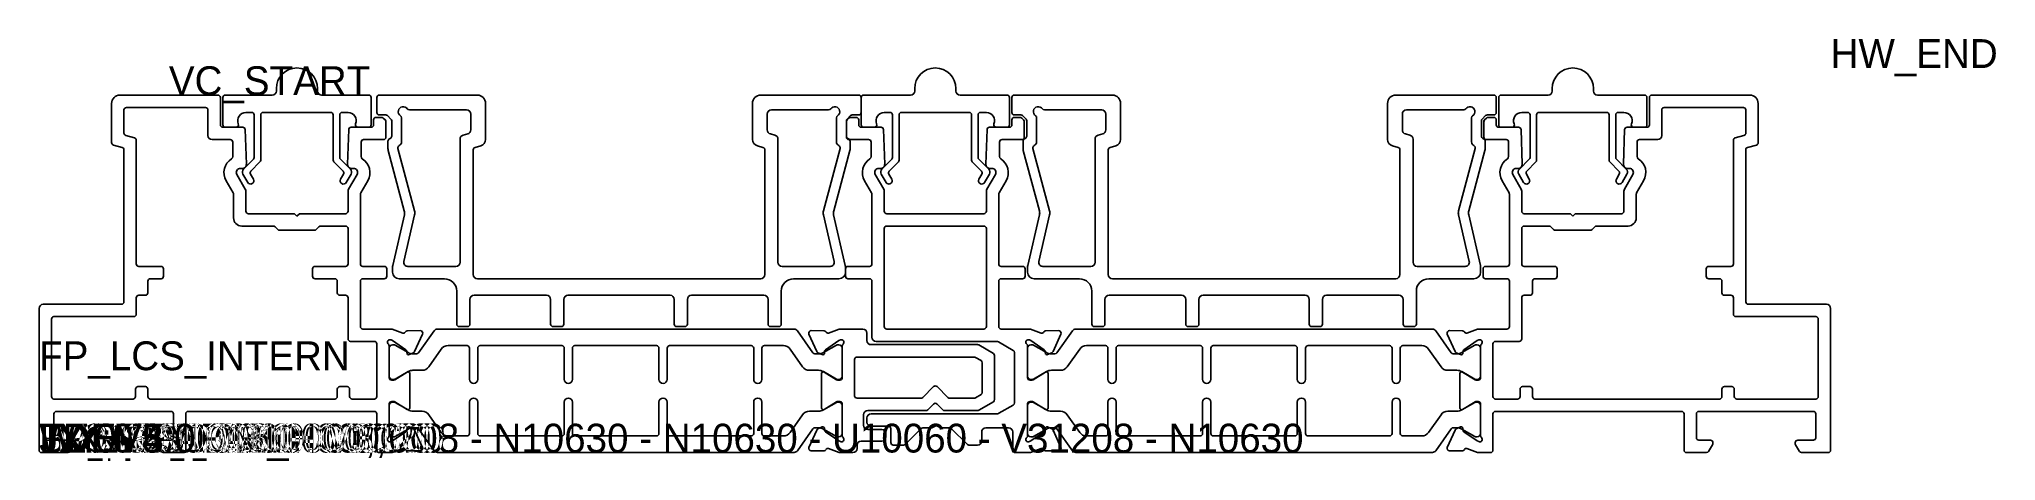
# Model space of a CAD drawing. Header units: metres. Extents: x 0 to 238, y -1 to 50.
import ezdxf

# ---------------------------------------------------------------- set-up
doc = ezdxf.new("R2010")
doc.units = ezdxf.units.M

msp = doc.modelspace()

# ---------------------------------------------------------------- linework, layer by layer
for p, q in [((21.7, 43.400009), (9.8, 43.400009)), ((22, 39.800009), (22, 43.100009)), ((22.3, 43.100009), (22.3, 39.800009)), ((28.3, 43.400009), (22.6, 43.400009)), ((28.8, 44.200009), (28.8, 43.900009)), ((33.8, 43.900009), (33.8, 44.200009)), ((40, 43.400009), (34.3, 43.400009)), ((40.3, 39.800009), (40.3, 43.100009)), ((41.0013, 43.100009), (41.0013, 41.300009)), ((53.2013, 43.400009), (41.3013, 43.400009)), ((99.5013, 43.400009), (87.6013, 43.400009)), ((99.8013, 43.100009), (99.8013, 39.800009)), ((99.8013, 41.300009), (99.8013, 43.100009)), ((105.8013, 43.400009), (100.1013, 43.400009)), ((106.3013, 44.200009), (106.3013, 43.900009)), ((111.3013, 43.900009), (111.3013, 44.200009)), ((117.5013, 43.400009), (111.8013, 43.400009)), ((117.8013, 39.800009), (117.8013, 43.100009)), ((118.102135, 43.100009), (118.102135, 41.300009)), ((130.302135, 43.400009), (118.402135, 43.400009)), ((176.602135, 43.400009), (164.702135, 43.400009)), ((176.902135, 41.300009), (176.902135, 43.100009)), ((177.202136, 43.100009), (177.202136, 39.800009)), ((183.202136, 43.400009), (177.502136, 43.400009)), ((183.702136, 44.200009), (183.702136, 43.900009)), ((188.702136, 43.900009), (188.702136, 44.200009)), ((194.902136, 43.400009), (189.202136, 43.400009)), ((195.202136, 39.800009), (195.202136, 43.100009)), ((195.502136, 39.800009), (195.502136, 43.100009)), ((195.802136, 43.400009), (207.702136, 43.400009)), ((8.8, 42.400009), (8.8, 37.632131)), ((10.3, 41.600009), (10.3, 38.783122)), ((20.2, 41.900009), (10.6, 41.900009)), ((20.5, 38.500009), (20.5, 41.600009)), ((25.1, 41.300009), (25.8, 41.300009)), ((26.1, 41.000009), (26.1, 35.824273)), ((26.9, 35.492902), (26.9, 41.000009)), ((27.2, 41.300009), (35.4, 41.300009)), ((35.7, 41.000009), (35.7, 35.492902)), ((36.5, 35.824273), (36.5, 41.000009)), ((36.8, 41.300009), (37.5, 41.300009)), ((40.6, 40.400009), (40.6, 39.800009)), ((41.575736, 40.700009), (40.9, 40.700009)), ((41.3013, 41.000009), (42.077036, 41.000009)), ((42.012132, 40.387877), (41.787868, 40.612141)), ((42.1, 40.300009), (42.012132, 40.387877)), ((42.289168, 40.912141), (42.713432, 40.487877)), ((44.0013, 37.719249), (44.0013, 40.651677)), ((44.949631, 41.600009), (51.9013, 41.600009)), ((52.4013, 41.100009), (52.4013, 39.167049)), ((54.2013, 38.014631), (54.2013, 42.400009)), ((86.6013, 42.400009), (86.6013, 38.014631)), ((88.4013, 41.100009), (88.4013, 39.167049)), ((95.852968, 41.600009), (88.9013, 41.600009)), ((96.8013, 37.719249), (96.8013, 40.651677)), ((98.089168, 40.487877), (98.513432, 40.912141)), ((98.089168, 40.387867), (98.313432, 40.612132)), ((98.525564, 40.7), (99.2013, 40.7)), ((98.725564, 41.000009), (99.5013, 41.000009)), ((99.5013, 40.4), (99.5013, 39.8)), ((102.6013, 41.300009), (103.3013, 41.300009)), ((103.6013, 41.000009), (103.6013, 35.824273)), ((104.4013, 35.492902), (104.4013, 41.000009)), ((104.7013, 41.300009), (112.9013, 41.300009)), ((113.2013, 41.000009), (113.2013, 35.492902)), ((114.0013, 35.824273), (114.0013, 41.000009)), ((114.3013, 41.300009), (115.0013, 41.300009)), ((118.1013, 39.8), (118.1013, 40.4)), ((118.4013, 40.7), (119.077036, 40.7)), ((118.402135, 41.000009), (119.177871, 41.000009)), ((119.289168, 40.612132), (119.513432, 40.387867)), ((119.390003, 40.912141), (119.814267, 40.487877)), ((121.102135, 37.719249), (121.102135, 40.651677)), ((122.050466, 41.600009), (129.002135, 41.600009)), ((129.502135, 41.100009), (129.502135, 39.167049)), ((131.302135, 38.014631), (131.302135, 42.400009)), ((163.702135, 42.400009), (163.702135, 38.014631)), ((165.502135, 41.100009), (165.502135, 39.167049)), ((172.953803, 41.600009), (166.002135, 41.600009)), ((173.902135, 37.719249), (173.902135, 40.651677)), ((175.190003, 40.487877), (175.614267, 40.912141)), ((175.402136, 40.300009), (175.490004, 40.387877)), ((175.490004, 40.387877), (175.714268, 40.612141)), ((175.826399, 41.000009), (176.602135, 41.000009)), ((175.9264, 40.700009), (176.602136, 40.700009)), ((176.902136, 40.400009), (176.902136, 39.800009)), ((180.002136, 41.300009), (180.702136, 41.300009)), ((181.002136, 41.000009), (181.002136, 35.824273)), ((181.802136, 35.492902), (181.802136, 41.000009)), ((182.102136, 41.300009), (190.302136, 41.300009)), ((190.602136, 41.000009), (190.602136, 35.492902)), ((191.402136, 35.824273), (191.402136, 41.000009)), ((191.702136, 41.300009), (192.402136, 41.300009)), ((197.002136, 38.500009), (197.002136, 41.600009)), ((197.302136, 41.900009), (206.902136, 41.900009)), ((207.202136, 41.600009), (207.202136, 38.783121)), ((208.702136, 42.400009), (208.702136, 37.632131)), ((10.522354, 38.493344), (11.577646, 38.210579)), ((24.710293, 39.500009), (22.3, 39.500009)), ((22.6, 39.500009), (23.9, 39.500009)), ((25.156534, 35.017459), (25.01011, 39.210479)), ((37.589889, 39.210479), (37.443466, 35.017459)), ((40.3, 39.500009), (37.889706, 39.500009)), ((38.7, 39.500009), (40, 39.500009)), ((42.1, 40.175745), (42.1, 40.300009)), ((42.1, 38.300009), (42.1, 40.175745)), ((42.608994, 38.126045), (42.540036, 38.099523)), ((42.8013, 40.275745), (42.8013, 38.406049)), ((51.1013, 38.052104), (51.1013, 23.100009)), ((52.030131, 38.683931), (51.472469, 38.535221)), ((88.772469, 38.683931), (89.330131, 38.535221)), ((89.7013, 38.052104), (89.7013, 23.100009)), ((98.0013, 38.406049), (98.0013, 40.275745)), ((98.0013, 38.3), (98.0013, 40.175735)), ((98.262564, 38.099523), (98.193606, 38.126045)), ((99.8013, 39.5), (102.211593, 39.5)), ((100.1013, 39.500009), (101.4013, 39.500009)), ((102.511411, 39.210469), (102.657834, 35.017449)), ((114.944766, 35.017449), (115.091189, 39.210469)), ((115.391007, 39.5), (117.8013, 39.5)), ((116.2013, 39.500009), (117.5013, 39.500009)), ((119.6013, 40.175735), (119.6013, 38.3)), ((119.709829, 38.126045), (119.640871, 38.099523)), ((119.902135, 40.275745), (119.902135, 38.406049)), ((128.202135, 38.052104), (128.202135, 23.100009)), ((129.130966, 38.683931), (128.573304, 38.535221)), ((165.873304, 38.683931), (166.430966, 38.535221)), ((166.802135, 38.052104), (166.802135, 23.100009)), ((175.102135, 38.406049), (175.102135, 40.275745)), ((175.363399, 38.099523), (175.294441, 38.126045)), ((175.402136, 40.175745), (175.402136, 40.300009)), ((175.402136, 38.300009), (175.402136, 40.175745)), ((177.202136, 39.500009), (179.612429, 39.500009)), ((177.502136, 39.500009), (178.802136, 39.500009)), ((179.912246, 39.210479), (180.05867, 35.017459)), ((192.345601, 35.017459), (192.492025, 39.210479)), ((192.791842, 39.500009), (195.202136, 39.500009)), ((193.602136, 39.500009), (194.902136, 39.500009)), ((206.979781, 38.493344), (205.92449, 38.210579)), ((9.022354, 37.342353), (10.077646, 37.059589)), ((10.3, 36.769811), (10.3, 18.300009)), ((11.8, 37.920802), (11.8, 22.900009)), ((23.2, 38.000009), (21, 38.000009)), ((23.5, 35.936717), (23.5, 37.700009)), ((39.1, 35.936717), (39.1, 37.700009)), ((39.4, 38.000009), (41.8, 38.000009)), ((42.347729, 37.819519), (42.347729, 36.935042)), ((42.381468, 36.677478), (44.337272, 29.34021)), ((45.573619, 29.361046), (43.558416, 36.921151)), ((52.7013, 21.600009), (52.7013, 36.769525)), ((52.924001, 37.059396), (53.60743, 37.241644)), ((87.19517, 37.241644), (87.878599, 37.059396)), ((88.1013, 36.769525), (88.1013, 21.600009)), ((95.228981, 29.361046), (97.244184, 36.921151)), ((96.465327, 29.34021), (98.421132, 36.677478)), ((100.7013, 38), (98.3013, 38)), ((98.45487, 36.935042), (98.45487, 37.819519)), ((101.0013, 35.936708), (101.0013, 37.7)), ((116.6013, 37.7), (116.6013, 35.936708)), ((119.3013, 38), (116.9013, 38)), ((119.448564, 37.819519), (119.448564, 36.935042)), ((119.482303, 36.677478), (121.438107, 29.34021)), ((122.674454, 29.361046), (120.659251, 36.921151)), ((129.802135, 21.600009), (129.802135, 36.769525)), ((130.024836, 37.059396), (130.708265, 37.241644)), ((164.296005, 37.241644), (164.979434, 37.059396)), ((165.202135, 36.769525), (165.202135, 21.600009)), ((172.329816, 29.361046), (174.345019, 36.921151)), ((173.566162, 29.34021), (175.521967, 36.677478)), ((175.555705, 36.935042), (175.555705, 37.819519)), ((178.102136, 38.000009), (175.702136, 38.000009)), ((178.402136, 35.936717), (178.402136, 37.700009)), ((194.002136, 35.936717), (194.002136, 37.700009)), ((194.302136, 38.000009), (196.502136, 38.000009)), ((205.702136, 37.920801), (205.702136, 22.900009)), ((207.202136, 36.769811), (207.202136, 18.300009)), ((208.479781, 37.342353), (207.42449, 37.059589)), ((25.033013, 31.973971), (24.007616, 33.750009)), ((24.440629, 34.500009), (24.656839, 34.500009)), ((24.73549, 33.811405), (25.319601, 32.799695)), ((26.012133, 35.612141), (24.814949, 34.414958)), ((26.012421, 33.199695), (25.658508, 33.81269)), ((25.706184, 34.174822), (26.812133, 35.28077)), ((35.787868, 35.28077), (36.893817, 34.174822)), ((36.941493, 33.81269), (36.58758, 33.199695)), ((37.785052, 34.414958), (36.587868, 35.612141)), ((37.2804, 32.799695), (37.864511, 33.811405)), ((38.592383, 33.750009), (37.566987, 31.973971)), ((37.943161, 34.500009), (38.159371, 34.500009)), ((101.508917, 33.75), (102.534313, 31.973961)), ((102.158139, 34.5), (101.941929, 34.5)), ((102.23679, 33.811405), (102.820901, 32.799695)), ((103.513433, 35.612141), (102.316249, 34.414958)), ((103.513721, 33.199695), (103.159808, 33.81269)), ((103.207484, 34.174822), (104.313433, 35.28077)), ((113.289168, 35.28077), (114.395117, 34.174822)), ((114.442793, 33.81269), (114.08888, 33.199695)), ((115.286352, 34.414958), (114.089168, 35.612141)), ((114.7817, 32.799695), (115.365811, 33.811405)), ((115.068287, 31.973961), (116.093684, 33.75)), ((115.660671, 34.5), (115.444461, 34.5)), ((178.909752, 33.750009), (179.935148, 31.973971)), ((179.558974, 34.500009), (179.342765, 34.500009)), ((179.637626, 33.811405), (180.221737, 32.799695)), ((180.914269, 35.612141), (179.717085, 34.414958)), ((180.914557, 33.199695), (180.560644, 33.81269)), ((180.60832, 34.174822), (181.714269, 35.28077)), ((190.690004, 35.28077), (191.795953, 34.174822)), ((191.843629, 33.81269), (191.489716, 33.199695)), ((192.687188, 34.414958), (191.490004, 35.612141)), ((192.182536, 32.799695), (192.766647, 33.811405)), ((192.469123, 31.973971), (193.494519, 33.750009)), ((193.061506, 34.500009), (192.845297, 34.500009)), ((23.559807, 31.525637), (22.708578, 33.000009)), ((23.6, 28.500009), (23.6, 31.375637)), ((25.1, 29.300009), (25.1, 31.723971)), ((37.5, 31.723971), (37.5, 29.300009)), ((38.999975, 22.900009), (38.999975, 31.375594)), ((39.040168, 31.525594), (39.891421, 33.000009)), ((101.061132, 31.525585), (100.209879, 33)), ((101.1013, 22.9), (101.101325, 31.375585)), ((102.6013, 31.723961), (102.6013, 29.3)), ((115.0013, 29.3), (115.0013, 31.723961)), ((116.501275, 31.375585), (116.5013, 22.9)), ((117.392722, 33), (116.541468, 31.525585)), ((178.461968, 31.525594), (177.610714, 33.000009)), ((178.50216, 22.900009), (178.50216, 31.375594)), ((180.002136, 31.723971), (180.002136, 29.300009)), ((192.402136, 29.300009), (192.402136, 31.723971)), ((193.902136, 28.500009), (193.902136, 31.375637)), ((193.942328, 31.525637), (194.793557, 33.000009)), ((31, 29.000009), (25.4, 29.000009)), ((31.3, 28.700009), (31, 29.000009)), ((31.6, 29.000009), (31.3, 28.700009)), ((37.2, 29.000009), (31.6, 29.000009)), ((44.345402, 28.857786), (42.926909, 22.71098)), ((44.274168, 23.212439), (45.581749, 28.878622)), ((96.528432, 23.212439), (95.220851, 28.878622)), ((97.875691, 22.71098), (96.457197, 28.857786)), ((102.9013, 29), (114.7013, 29)), ((121.446237, 28.857786), (120.027744, 22.71098)), ((121.375003, 23.212439), (122.682584, 28.878622)), ((173.629267, 23.212439), (172.321686, 28.878622)), ((174.976526, 22.71098), (173.558032, 28.857786)), ((180.302136, 29.000009), (185.902136, 29.000009)), ((185.902136, 29.000009), (186.202136, 28.700009)), ((186.202136, 28.700009), (186.502136, 29.000009)), ((186.502136, 29.000009), (192.102136, 29.000009)), ((28.425736, 27.500009), (24.6, 27.500009)), ((28.962132, 27.087877), (28.637868, 27.412141)), ((33.425736, 27.000009), (29.174264, 27.000009)), ((33.962132, 27.412141), (33.637868, 27.087877)), ((37.199975, 27.500009), (34.174264, 27.500009)), ((37.499975, 22.900009), (37.499975, 27.200009)), ((102.6013, 15.3), (102.6013, 27.2)), ((102.9013, 27.5), (114.7013, 27.5)), ((115.0013, 27.2), (115.0013, 15.3)), ((180.00216, 22.900009), (180.00216, 27.200009)), ((180.30216, 27.500009), (183.327871, 27.500009)), ((183.540004, 27.412141), (183.864268, 27.087877)), ((184.0764, 27.000009), (188.327871, 27.000009)), ((188.540004, 27.087877), (188.864268, 27.412141)), ((189.0764, 27.500009), (192.902136, 27.500009)), ((12.1, 22.600009), (14.8, 22.600009)), ((15.1, 22.300009), (15.1, 21.400009)), ((33.199975, 21.400009), (33.199975, 22.300009)), ((33.499975, 22.600009), (37.199975, 22.600009)), ((41.899975, 22.600009), (39.299975, 22.600009)), ((42.199975, 21.400009), (42.199975, 22.300009)), ((42.9013, 22.486121), (42.9013, 21.900009)), ((50.6013, 22.600009), (44.761364, 22.600009)), ((90.2013, 22.600009), (96.041236, 22.600009)), ((97.9013, 21.900009), (97.9013, 22.486121)), ((97.9013, 21.4), (97.9013, 22.3)), ((98.2013, 22.6), (100.8013, 22.6)), ((116.8013, 22.6), (119.4013, 22.6)), ((119.7013, 22.3), (119.7013, 21.4)), ((120.002135, 22.486121), (120.002135, 21.900009)), ((127.702135, 22.600009), (121.862199, 22.600009)), ((167.302135, 22.600009), (173.142071, 22.600009)), ((175.002135, 21.900009), (175.002135, 22.486121)), ((175.30216, 21.400009), (175.30216, 22.300009)), ((175.60216, 22.600009), (178.20216, 22.600009)), ((184.00216, 22.600009), (180.30216, 22.600009)), ((184.30216, 21.400009), (184.30216, 22.300009)), ((202.402136, 22.300009), (202.402136, 21.400009)), ((205.402136, 22.600009), (202.702136, 22.600009)), ((12.9, 19.100009), (12.1, 19.100009)), ((13.2, 20.800009), (13.2, 19.400009)), ((14.8, 21.100009), (13.5, 21.100009)), ((35.899975, 21.100009), (33.499975, 21.100009)), ((36.199975, 19.400009), (36.199975, 20.800009)), ((37.199975, 19.100009), (36.499975, 19.100009)), ((38.999975, 15.300009), (38.999975, 20.800009)), ((39.299975, 21.100009), (41.899975, 21.100009)), ((43.7013, 21.100009), (49.2013, 21.100009)), ((50.7013, 19.600009), (50.7013, 15.600009)), ((52.8013, 19.100009), (61.6013, 19.100009)), ((87.6013, 21.100009), (53.2013, 21.100009)), ((64.2013, 19.100009), (76.6013, 19.100009)), ((79.2013, 19.100009), (88.0013, 19.100009)), ((90.1013, 15.600009), (90.1013, 19.600009)), ((91.6013, 21.100009), (97.1013, 21.100009)), ((100.8013, 21.1), (98.2013, 21.1)), ((101.1013, 14), (101.1013, 20.8)), ((116.5013, 20.8), (116.5013, 15.3)), ((119.4013, 21.1), (116.8013, 21.1)), ((120.802135, 21.100009), (126.302135, 21.100009)), ((127.802135, 19.600009), (127.802135, 15.600009)), ((129.902135, 19.100009), (138.702135, 19.100009)), ((164.702135, 21.100009), (130.302135, 21.100009)), ((141.302135, 19.100009), (153.702135, 19.100009)), ((156.302135, 19.100009), (165.102135, 19.100009)), ((167.202135, 15.600009), (167.202135, 19.600009)), ((168.702135, 21.100009), (174.202135, 21.100009)), ((178.20216, 21.100009), (175.60216, 21.100009)), ((178.50216, 15.300009), (178.50216, 20.800009)), ((180.30216, 19.100009), (181.00216, 19.100009)), ((181.30216, 19.400009), (181.30216, 20.800009)), ((181.60216, 21.100009), (184.00216, 21.100009)), ((202.702136, 21.100009), (204.002136, 21.100009)), ((204.302136, 20.800009), (204.302136, 19.400009)), ((204.602136, 19.100009), (205.402136, 19.100009)), ((0, 17.500009), (0, 0.300009)), ((10, 18.000009), (0.5, 18.000009)), ((11.8, 18.800009), (11.8, 16.800009)), ((37.499975, 13.800009), (37.499975, 18.800009)), ((52.3013, 15.600009), (52.3013, 18.600009)), ((62.1013, 18.600009), (62.1013, 15.600009)), ((63.7013, 15.600009), (63.7013, 18.600009)), ((77.1013, 18.600009), (77.1013, 15.600009)), ((78.7013, 15.600009), (78.7013, 18.600009)), ((88.5013, 18.600009), (88.5013, 15.600009)), ((129.402135, 15.600009), (129.402135, 18.600009)), ((139.202135, 18.600009), (139.202135, 15.600009)), ((140.802135, 15.600009), (140.802135, 18.600009)), ((154.202135, 18.600009), (154.202135, 15.600009)), ((155.802135, 15.600009), (155.802135, 18.600009)), ((165.602135, 18.600009), (165.602135, 15.600009)), ((180.00216, 13.800009), (180.00216, 18.800009)), ((205.702136, 18.800009), (205.702136, 16.800009)), ((207.502136, 18.000009), (217.002136, 18.000009)), ((217.502136, 17.500009), (217.502136, 0.300009)), ((1.5, 16.200009), (1.5, 6.800009)), ((11.5, 16.500009), (1.8, 16.500009)), ((42.767863, 15.000009), (39.299975, 15.000009)), ((44.171292, 14.514154), (42.869377, 14.982312)), ((46.264118, 14.80433), (44.68519, 14.793873)), ((45.590181, 12.273839), (46.538831, 14.379354)), ((47.942653, 14.773289), (46.061213, 12.111525)), ((91.649047, 14.984687), (48.350952, 14.984687)), ((51.0013, 15.300009), (52.0013, 15.300009)), ((62.4013, 15.300009), (63.4013, 15.300009)), ((77.4013, 15.300009), (78.4013, 15.300009)), ((88.8013, 15.300009), (89.8013, 15.300009)), ((93.938786, 12.111525), (92.057347, 14.773289)), ((93.46112, 14.379354), (94.40977, 12.273839)), ((95.314761, 14.793873), (93.735833, 14.80433)), ((97.130547, 14.982303), (95.828658, 14.514154)), ((100.000885, 15), (97.232061, 15)), ((100.500885, 13.6), (100.500885, 14.5)), ((114.7013, 15), (102.9013, 15)), ((116.8013, 15), (120.270074, 15)), ((120.371588, 14.982302), (121.673477, 14.514154)), ((122.187375, 14.793872), (123.766303, 14.80433)), ((124.041016, 14.379354), (123.092366, 12.273839)), ((125.444788, 14.773289), (123.563349, 12.111525)), ((169.151183, 14.984687), (125.853088, 14.984687)), ((128.102135, 15.300009), (129.102135, 15.300009)), ((139.502135, 15.300009), (140.502135, 15.300009)), ((154.502135, 15.300009), (155.502135, 15.300009)), ((165.902135, 15.300009), (166.902135, 15.300009)), ((171.440922, 12.111525), (169.559483, 14.773289)), ((171.911955, 12.273839), (170.963305, 14.379354)), ((171.238018, 14.80433), (172.816946, 14.793872)), ((173.330843, 14.514154), (174.632758, 14.982312)), ((174.734272, 15.000009), (178.20216, 15.000009)), ((206.002136, 16.500009), (215.702136, 16.500009)), ((216.002136, 16.200009), (216.002136, 6.800009)), ((40.699975, 13.500009), (37.799975, 13.500009)), ((40.999975, 6.800009), (40.999975, 13.200009)), ((42.499975, 9.1), (42.499975, 12.952786)), ((42.5, 12.684687), (42.5, 9.284687)), ((42.722002, 13.674073), (42.904711, 13.592725)), ((43.106444, 13.084687), (42.9, 13.084687)), ((42.904711, 13.592725), (44.533468, 12.468259)), ((44.788333, 12.145264), (43.206389, 13.057924)), ((44.662051, 12.197213), (44.652749, 12.082118)), ((44.937822, 11.885309), (45.445244, 12.126028)), ((45.816233, 11.984687), (45.387999, 11.984687)), ((47.305909, 10.407482), (48.828731, 12.561891)), ((49.64533, 12.984687), (51.95, 12.984687)), ((52.25, 12.684687), (52.25, 8.884687)), ((53.25, 8.884687), (53.25, 12.684687)), ((53.55, 12.984687), (63.45, 12.984687)), ((63.75, 12.684687), (63.75, 8.884687)), ((64.75, 8.884687), (64.75, 12.684687)), ((65.05, 12.984687), (74.95, 12.984687)), ((75.25, 12.684687), (75.25, 8.884687)), ((76.25, 8.884687), (76.25, 12.684687)), ((76.55, 12.984687), (86.45, 12.984687)), ((86.75, 12.684687), (86.75, 8.884687)), ((87.75, 8.884687), (87.75, 12.684687)), ((88.05, 12.984687), (90.35467, 12.984687)), ((91.171269, 12.561891), (92.69409, 10.407482)), ((94.612, 11.984687), (94.183766, 11.984687)), ((94.554706, 12.126028), (95.062129, 11.885309)), ((96.793611, 13.057924), (95.211667, 12.145264)), ((95.347201, 12.082118), (95.337899, 12.197213)), ((95.466483, 12.468259), (97.095239, 13.592725)), ((97.1, 13.084687), (96.893555, 13.084687)), ((97.095239, 13.592725), (97.277948, 13.674073)), ((97.499975, 12.952786), (97.499975, 9.1)), ((97.5, 9.284687), (97.5, 12.684687)), ((113.9205, 13.1), (101.000885, 13.1)), ((116.204755, 13.5), (101.6013, 13.5)), ((115.850885, 12.031902), (114.0705, 13.059807)), ((118.250885, 12.404121), (116.453285, 13.433857)), ((118.400885, 6.027905), (118.400885, 12.144313)), ((120.002136, 12.684687), (120.002136, 9.284687)), ((120.00216, 12.952786), (120.00216, 9.1)), ((120.406896, 13.592725), (120.224187, 13.674072)), ((120.60858, 13.084687), (120.402136, 13.084687)), ((122.035653, 12.468259), (120.406896, 13.592725)), ((122.290468, 12.145264), (120.708525, 13.057924)), ((122.154934, 12.082118), (122.164236, 12.197212)), ((122.94743, 12.126028), (122.440007, 11.885309)), ((123.318369, 11.984687), (122.890135, 11.984687)), ((124.808045, 10.407482), (126.330866, 12.561891)), ((127.147466, 12.984687), (129.452136, 12.984687)), ((129.752136, 12.684687), (129.752136, 8.884687)), ((130.752136, 8.884687), (130.752136, 12.684687)), ((131.052136, 12.984687), (140.952136, 12.984687)), ((141.252136, 12.684687), (141.252136, 8.884687)), ((142.252136, 8.884687), (142.252136, 12.684687)), ((142.552136, 12.984687), (152.452136, 12.984687)), ((152.752136, 12.684687), (152.752136, 8.884687)), ((153.752136, 8.884687), (153.752136, 12.684687)), ((154.052136, 12.984687), (163.952136, 12.984687)), ((164.252136, 12.684687), (164.252136, 8.884687)), ((165.252136, 8.884687), (165.252136, 12.684687)), ((165.552136, 12.984687), (167.856805, 12.984687)), ((168.673405, 12.561891), (170.196226, 10.407482)), ((172.114136, 11.984687), (171.685902, 11.984687)), ((172.564314, 11.885309), (172.056891, 12.126028)), ((174.295747, 13.057924), (172.713803, 12.145264)), ((172.840084, 12.197212), (172.849386, 12.082118)), ((174.597424, 13.592725), (172.968668, 12.468259)), ((174.602136, 13.084687), (174.395691, 13.084687)), ((174.780133, 13.674072), (174.597424, 13.592725)), ((175.002136, 9.284687), (175.002136, 12.684687)), ((175.00216, 9.1), (175.00216, 12.952786)), ((176.50216, 6.800009), (176.50216, 13.200009)), ((176.80216, 13.500009), (179.70216, 13.500009)), ((44.695773, 9.77071), (43.177471, 8.843934)), ((43.206389, 8.91145), (44.788333, 9.824109)), ((44.999975, 5.4), (44.999975, 9.6)), ((45.387999, 9.984687), (46.48931, 9.984687)), ((93.51069, 9.984687), (94.612, 9.984687)), ((94.999975, 9.6), (94.999975, 5.4)), ((95.211667, 9.824109), (96.793611, 8.91145)), ((96.822479, 8.843934), (95.304177, 9.77071)), ((99, 11.3), (99, 6.9)), ((113.518576, 11.6), (99.3, 11.6)), ((114.350885, 11.165876), (113.668576, 11.559807)), ((114.500885, 7.293931), (114.500885, 10.906069)), ((116.000885, 6.427905), (116.000885, 11.772094)), ((120.679656, 8.843934), (122.197958, 9.77071)), ((120.708525, 8.911449), (122.290468, 9.824109)), ((122.50216, 9.6), (122.50216, 5.4)), ((122.890135, 9.984687), (123.991446, 9.984687)), ((171.012825, 9.984687), (172.114136, 9.984687)), ((172.50216, 5.4), (172.50216, 9.6)), ((172.713803, 9.824109), (174.295747, 8.911449)), ((172.806362, 9.77071), (174.324664, 8.843934)), ((11.7, 6.800009), (11.7, 7.700009)), ((12, 8.000009), (12.9, 8.000009)), ((13.2, 7.700009), (13.2, 6.800009)), ((36.2, 6.800009), (36.2, 7.700009)), ((36.5, 8.000009), (37.4, 8.000009)), ((37.7, 7.700009), (37.7, 6.800009)), ((43.021169, 8.8), (42.799975, 8.8)), ((42.9, 8.884687), (43.106444, 8.884687)), ((96.893555, 8.884687), (97.1, 8.884687)), ((97.199975, 8.8), (96.978782, 8.8)), ((107.267432, 6.687868), (108.588753, 8.009188)), ((109.013017, 8.009188), (110.334337, 6.687868)), ((120.30216, 8.8), (120.523354, 8.8)), ((120.402136, 8.884687), (120.60858, 8.884687)), ((174.395691, 8.884687), (174.602136, 8.884687)), ((174.480967, 8.8), (174.70216, 8.8)), ((179.802136, 7.700009), (179.802136, 6.800009)), ((181.002136, 8.000009), (180.102136, 8.000009)), ((181.302136, 6.800009), (181.302136, 7.700009)), ((204.302136, 7.700009), (204.302136, 6.800009)), ((205.502136, 8.000009), (204.602136, 8.000009)), ((205.802136, 6.800009), (205.802136, 7.700009)), ((1.8, 6.500009), (11.4, 6.500009)), ((2.1, 5.000009), (16, 5.000009)), ((13.5, 6.500009), (35.9, 6.500009)), ((18.1, 5.000009), (40.7, 5.000009)), ((38, 6.500009), (40.699975, 6.500009)), ((42.499975, 2.047213), (42.499975, 5.9)), ((42.5, 2.315313), (42.5, 5.715313)), ((42.799975, 6.2), (43.021169, 6.2)), ((42.9, 6.115313), (43.106444, 6.115313)), ((43.177471, 6.156065), (44.695773, 5.22929)), ((43.206389, 6.08855), (44.788333, 5.17589)), ((45.387999, 5.015313), (46.48931, 5.015313)), ((52.25, 2.315313), (52.25, 6.115313)), ((53.25, 6.115313), (53.25, 2.315313)), ((63.75, 2.315313), (63.75, 6.115313)), ((64.75, 6.115313), (64.75, 2.315313)), ((75.25, 2.315313), (75.25, 6.115313)), ((76.25, 6.115313), (76.25, 2.315313)), ((86.75, 2.315313), (86.75, 6.115313)), ((87.75, 6.115313), (87.75, 2.315313)), ((93.51069, 5.015313), (94.612, 5.015313)), ((95.211667, 5.17589), (96.793611, 6.08855)), ((95.304177, 5.22929), (96.822479, 6.156065)), ((96.893555, 6.115313), (97.1, 6.115313)), ((96.978782, 6.2), (97.199975, 6.2)), ((97.499975, 5.9), (97.499975, 2.047213)), ((97.5, 5.715313), (97.5, 2.315313)), ((99.3, 6.6), (107.0553, 6.6)), ((100.600469, 5.1), (107.676621, 5.1)), ((107.888753, 5.187868), (108.588753, 5.887868)), ((109.013017, 5.887868), (109.713017, 5.187868)), ((109.925149, 5.1), (113.9205, 5.1)), ((110.546469, 6.6), (113.518576, 6.6)), ((113.668576, 6.640192), (114.350885, 7.034123)), ((114.0705, 5.140192), (115.850885, 6.168098)), ((116.51691, 4.766987), (118.250885, 5.768098)), ((120.002136, 2.315312), (120.002136, 5.715312)), ((120.00216, 5.9), (120.00216, 2.047213)), ((120.523354, 6.2), (120.30216, 6.2)), ((120.402136, 6.115312), (120.60858, 6.115312)), ((122.197958, 5.229289), (120.679656, 6.156065)), ((120.708525, 6.08855), (122.290468, 5.17589)), ((122.890135, 5.015312), (123.991446, 5.015312)), ((129.752136, 2.315312), (129.752136, 6.115312)), ((130.752136, 6.115312), (130.752136, 2.315312)), ((141.252136, 2.315312), (141.252136, 6.115312)), ((142.252136, 6.115312), (142.252136, 2.315312)), ((152.752136, 2.315312), (152.752136, 6.115312)), ((153.752136, 6.115312), (153.752136, 2.315312)), ((164.252136, 2.315312), (164.252136, 6.115312)), ((165.252136, 6.115312), (165.252136, 2.315312)), ((171.012825, 5.015312), (172.114136, 5.015312)), ((172.713803, 5.17589), (174.295747, 6.08855)), ((174.324664, 6.156065), (172.806362, 5.229289)), ((174.395691, 6.115312), (174.602136, 6.115312)), ((174.70216, 6.2), (174.480967, 6.2)), ((175.002136, 5.715312), (175.002136, 2.315312)), ((175.00216, 2.047213), (175.00216, 5.9)), ((199.402136, 5.000009), (176.802136, 5.000009)), ((179.502136, 6.500009), (176.80216, 6.500009)), ((204.002136, 6.500009), (181.602136, 6.500009)), ((215.402136, 5.000009), (201.502136, 5.000009)), ((215.702136, 6.500009), (206.102136, 6.500009)), ((1.8, 1.800009), (1.8, 4.700009)), ((16.3, 4.700009), (16.3, 1.800009)), ((17.8, 0.300009), (17.8, 4.700009)), ((41, 4.700009), (41, 0.300009)), ((44.533468, 2.53174), (42.904711, 1.407274)), ((44.788333, 2.854735), (43.206389, 1.942076)), ((44.652749, 2.917882), (44.662051, 2.802787)), ((45.445244, 2.873971), (44.937822, 3.114691)), ((45.816233, 3.015313), (45.387999, 3.015313)), ((46.538831, 0.620645), (45.590181, 2.72616)), ((47.942653, 0.22671), (46.061213, 2.888474)), ((47.305909, 4.592517), (48.828731, 2.438108)), ((91.171269, 2.438108), (92.69409, 4.592517)), ((93.938786, 2.888474), (92.057347, 0.22671)), ((94.40977, 2.72616), (93.46112, 0.620645)), ((94.612, 3.015313), (94.183766, 3.015313)), ((95.062129, 3.114691), (94.554706, 2.873971)), ((96.793611, 1.942076), (95.211667, 2.854735)), ((95.337899, 2.802787), (95.347201, 2.917882)), ((97.095239, 1.407274), (95.466483, 2.53174)), ((100.100469, 3.3), (100.100469, 4.6)), ((100.500885, 3.7), (100.500885, 4.2)), ((102.300469, 2.8), (100.600469, 2.8)), ((101.000885, 4.7), (116.26691, 4.7)), ((103.100885, 3.2), (101.000885, 3.2)), ((103.400885, 1.2), (103.400885, 2.9)), ((107.016548, 2.853553), (105.209441, 1.046446)), ((108.315698, 3), (107.370101, 3)), ((108.765698, 3.213397), (108.465698, 3.040192)), ((109.365698, 3.040192), (109.065698, 3.213397)), ((110.461294, 3), (109.515698, 3)), ((112.621954, 1.046446), (110.814848, 2.853553)), ((114.43051, 2.5), (114.43051, 1.4)), ((117.700885, 3), (114.93051, 3)), ((118.200885, 0.3), (118.200885, 2.5)), ((120.406896, 1.407274), (122.035653, 2.53174)), ((122.290468, 2.854735), (120.708525, 1.942075)), ((122.164236, 2.802787), (122.154934, 2.917881)), ((122.440007, 3.11469), (122.94743, 2.873971)), ((123.318369, 3.015312), (122.890135, 3.015312)), ((123.092366, 2.72616), (124.041016, 0.620645)), ((125.444788, 0.22671), (123.563349, 2.888474)), ((124.808045, 4.592517), (126.330866, 2.438108)), ((168.673405, 2.438108), (170.196226, 4.592517)), ((171.440922, 2.888474), (169.559483, 0.22671)), ((170.963305, 0.620645), (171.911955, 2.72616)), ((172.114136, 3.015312), (171.685902, 3.015312)), ((172.056891, 2.873971), (172.564314, 3.11469)), ((174.295747, 1.942075), (172.713803, 2.854735)), ((172.849386, 2.917881), (172.840084, 2.802787)), ((172.968668, 2.53174), (174.597424, 1.407274)), ((176.502136, 4.700009), (176.502136, 0.300009)), ((199.702136, 0.300009), (199.702136, 4.700009)), ((201.202136, 4.700009), (201.202136, 1.800009)), ((215.702136, 1.800009), (215.702136, 4.700009)), ((0.3, 0.000009), (3.530143, 0.000009)), ((4, 1.500009), (2.1, 1.500009)), ((3.787391, 0.14566), (4.257248, 0.928756)), ((4.3, 1.083104), (4.3, 1.200009)), ((14.3, 1.200009), (14.3, 1.083104)), ((14.342752, 0.928756), (14.812609, 0.14566)), ((16, 1.500009), (14.6, 1.500009)), ((15.069857, 0.000009), (17.5, 0.000009)), ((41.3, 0.000009), (42.767916, 0.000009)), ((42.904711, 1.407274), (42.722002, 1.325927)), ((42.869429, 0.017706), (44.171292, 0.485845)), ((43.106444, 1.915313), (42.9, 1.915313)), ((44.68519, 0.206127), (46.264118, 0.19567)), ((91.649047, 0.015313), (48.350952, 0.015313)), ((49.64533, 2.015313), (51.95, 2.015313)), ((53.55, 2.015313), (63.45, 2.015313)), ((65.05, 2.015313), (74.95, 2.015313)), ((76.55, 2.015313), (86.45, 2.015313)), ((88.05, 2.015313), (90.35467, 2.015313)), ((93.735833, 0.19567), (95.314761, 0.206127)), ((95.828658, 0.485845), (97.130547, 0.017697)), ((97.1, 1.915313), (96.893555, 1.915313)), ((97.277948, 1.325927), (97.095239, 1.407274)), ((97.232061, 0), (98.8, 0)), ((99.3, 0.5), (99.3, 0.9)), ((99.8, 1.4), (102.300469, 1.4)), ((102.800469, 1.9), (102.800469, 2.3)), ((104.855887, 0.9), (103.700885, 0.9)), ((113.93051, 0.9), (112.975508, 0.9)), ((120.270597, 0), (118.500885, 0)), ((120.224187, 1.325927), (120.406896, 1.407274)), ((121.673477, 0.485845), (120.371588, 0.017697)), ((120.60858, 1.915312), (120.402136, 1.915312)), ((123.766303, 0.195669), (122.187375, 0.206127)), ((169.151183, 0.015312), (125.853088, 0.015312)), ((127.147466, 2.015312), (129.452136, 2.015312)), ((131.052136, 2.015312), (140.952136, 2.015312)), ((142.552136, 2.015312), (152.452136, 2.015312)), ((154.052136, 2.015312), (163.952136, 2.015312)), ((165.552136, 2.015312), (167.856805, 2.015312)), ((172.816946, 0.206127), (171.238018, 0.195669)), ((174.632706, 0.017706), (173.330843, 0.485845)), ((174.602136, 1.915312), (174.395691, 1.915312)), ((174.597424, 1.407274), (174.780133, 1.325927)), ((176.202136, 0.000009), (174.73422, 0.000009)), ((202.432278, 0.000009), (200.002136, 0.000009)), ((201.502136, 1.500009), (202.902136, 1.500009)), ((203.159383, 0.928755), (202.689526, 0.14566)), ((203.202136, 1.200009), (203.202136, 1.083104)), ((213.202136, 1.083104), (213.202136, 1.200009)), ((213.714745, 0.14566), (213.244888, 0.928755)), ((213.502136, 1.500009), (215.402136, 1.500009)), ((217.202136, 0.000009), (213.971993, 0.000009))]:
    msp.add_line(p, q)
for centre, radius, start, end in [((31.3, 44.200009), 2.5, 0, 180), ((108.8013, 44.200009), 2.5, 0, 180), ((186.202136, 44.200009), 2.5, 0, 180), ((9.8, 42.400009), 1, 90, 180), ((21.7, 43.100009), 0.3, 0, 90), ((22.6, 43.100009), 0.3, 90, 180), ((28.3, 43.900009), 0.5, 270, 0), ((34.3, 43.900009), 0.5, 180, 270), ((40, 43.100009), 0.3, 0, 90), ((41.3013, 43.100009), 0.3, 90, 180), ((53.2013, 42.400009), 1, 0, 90), ((87.6013, 42.400009), 1, 90, 180), ((99.5013, 43.100009), 0.3, 0, 90), ((100.1013, 43.100009), 0.3, 90, 180), ((105.8013, 43.900009), 0.5, 270, 0), ((111.8013, 43.900009), 0.5, 180, 270), ((117.5013, 43.100009), 0.3, 0, 90), ((118.402135, 43.100009), 0.3, 90, 180), ((130.302135, 42.400009), 1, 0, 90), ((164.702135, 42.400009), 1, 90, 180), ((176.602135, 43.100009), 0.3, 0, 90), ((177.502136, 43.100009), 0.3, 90, 180), ((183.202136, 43.900009), 0.5, 270, 0), ((189.202136, 43.900009), 0.5, 180, 270), ((194.902136, 43.100009), 0.3, 0, 90), ((195.802136, 43.100009), 0.3, 90, 180), ((207.702136, 42.400009), 1, 0, 90), ((10.6, 41.600009), 0.3, 90, 180), ((20.2, 41.600009), 0.3, 0, 90), ((25.1, 40.300009), 1, 90, 202.619865), ((25.8, 41.000009), 0.3, 0, 90), ((27.2, 41.000009), 0.3, 90, 180), ((35.4, 41.000009), 0.3, 0, 90), ((36.8, 41.000009), 0.3, 90, 180), ((37.5, 40.300009), 1, 337.380135, 90), ((40.9, 40.400009), 0.3, 90, 180), ((41.3013, 41.300009), 0.3, 180, 270), ((41.575736, 40.400009), 0.3, 45, 90), ((41.8, 40.175745), 0.3, 0, 45), ((42.077036, 40.700009), 0.3, 45, 90), ((42.5013, 40.275745), 0.3, 0, 45), ((44.2013, 41.400009), 0.6, 33.748989, 236.251011), ((43.7013, 40.651677), 0.3, 0, 56.251011), ((44.949631, 41.900009), 0.3, 213.748989, 270), ((51.9013, 41.100009), 0.5, 0, 90), ((88.9013, 41.100009), 0.5, 90, 180), ((95.852968, 41.900009), 0.3, 270, 326.251011), ((96.6013, 41.400009), 0.6, 303.748989, 146.251011), ((97.1013, 40.651677), 0.3, 123.748989, 180), ((98.3013, 40.275745), 0.3, 135, 180), ((98.3013, 40.175735), 0.3, 135, 180), ((98.525564, 40.4), 0.3, 90, 135), ((98.725564, 40.700009), 0.3, 90, 135), ((99.2013, 40.4), 0.3, 0, 90), ((99.5013, 41.300009), 0.3, 270, 0), ((102.6013, 40.300009), 1, 90, 202.619865), ((103.3013, 41.000009), 0.3, 0, 90), ((104.7013, 41.000009), 0.3, 90, 180), ((112.9013, 41.000009), 0.3, 0, 90), ((114.3013, 41.000009), 0.3, 90, 180), ((115.0013, 40.300009), 1, 337.380135, 90), ((118.4013, 40.4), 0.3, 90, 180), ((118.402135, 41.300009), 0.3, 180, 270), ((119.077036, 40.4), 0.3, 45, 90), ((119.177871, 40.700009), 0.3, 45, 90), ((119.3013, 40.175735), 0.3, 0, 45), ((119.602135, 40.275745), 0.3, 0, 45), ((121.302135, 41.400009), 0.6, 33.748989, 236.251011), ((120.802135, 40.651677), 0.3, 0, 56.251011), ((122.050466, 41.900009), 0.3, 213.748989, 270), ((129.002135, 41.100009), 0.5, 0, 90), ((166.002135, 41.100009), 0.5, 90, 180), ((172.953803, 41.900009), 0.3, 270, 326.251011), ((173.702135, 41.400009), 0.6, 303.748989, 146.251011), ((174.202135, 40.651677), 0.3, 123.748989, 180), ((175.402135, 40.275745), 0.3, 135, 180), ((175.702136, 40.175745), 0.3, 135, 180), ((175.826399, 40.700009), 0.3, 90, 135), ((175.9264, 40.400009), 0.3, 90, 135), ((176.602135, 41.300009), 0.3, 270, 0), ((176.602136, 40.400009), 0.3, 0, 90), ((180.002136, 40.300009), 1, 90, 202.619865), ((180.702136, 41.000009), 0.3, 0, 90), ((182.102136, 41.000009), 0.3, 90, 180), ((190.302136, 41.000009), 0.3, 0, 90), ((191.702136, 41.000009), 0.3, 90, 180), ((192.402136, 40.300009), 1, 337.380135, 90), ((197.302136, 41.600009), 0.3, 90, 180), ((206.902136, 41.600009), 0.3, 0, 90), ((10.6, 38.783122), 0.3, 180, 255), ((11.5, 37.920802), 0.3, 0, 75), ((21, 38.500009), 0.5, 180, 270), ((22.3, 39.800009), 0.3, 180, 270), ((22.6, 39.800009), 0.3, 180, 270), ((23.9, 39.800009), 0.3, 270, 22.619865), ((24.710293, 39.200009), 0.3, 2, 90), ((37.889706, 39.200009), 0.3, 90, 178), ((38.7, 39.800009), 0.3, 157.380135, 270), ((40, 39.800009), 0.3, 270, 0), ((40.3, 39.800009), 0.3, 270, 0), ((41.8, 38.300009), 0.3, 270, 0), ((42.647729, 37.819519), 0.3, 111.037511, 180), ((42.5013, 38.406049), 0.3, 291.037511, 0), ((51.6013, 38.052104), 0.5, 104.931417, 180), ((51.9013, 39.167049), 0.5, 284.931417, 0), ((53.4013, 38.014631), 0.8, 284.931417, 0), ((87.4013, 38.014631), 0.8, 180, 255.068583), ((88.9013, 39.167049), 0.5, 180, 255.068583), ((89.2013, 38.052104), 0.5, 0, 75.068583), ((98.3013, 38.406049), 0.3, 180, 248.962489), ((98.3013, 38.3), 0.3, 180, 270), ((98.15487, 37.819519), 0.3, 0, 68.962489), ((99.8013, 39.8), 0.3, 180, 270), ((100.1013, 39.800009), 0.3, 180, 270), ((101.4013, 39.800009), 0.3, 270, 22.619865), ((102.211593, 39.2), 0.3, 2, 90), ((115.391007, 39.2), 0.3, 90, 178), ((116.2013, 39.800009), 0.3, 157.380135, 270), ((117.5013, 39.800009), 0.3, 270, 0), ((117.8013, 39.8), 0.3, 270, 0), ((119.3013, 38.3), 0.3, 270, 0), ((119.748564, 37.819519), 0.3, 111.037511, 180), ((119.602135, 38.406049), 0.3, 291.037511, 0), ((128.702135, 38.052104), 0.5, 104.931417, 180), ((129.002135, 39.167049), 0.5, 284.931417, 0), ((130.502135, 38.014631), 0.8, 284.931417, 0), ((164.502135, 38.014631), 0.8, 180, 255.068583), ((166.002135, 39.167049), 0.5, 180, 255.068583), ((166.302135, 38.052104), 0.5, 0, 75.068583), ((175.402135, 38.406049), 0.3, 180, 248.962489), ((175.255705, 37.819519), 0.3, 0, 68.962489), ((175.702136, 38.300009), 0.3, 180, 270), ((177.202136, 39.800009), 0.3, 180, 270), ((177.502136, 39.800009), 0.3, 180, 270), ((178.802136, 39.800009), 0.3, 270, 22.619865), ((179.612429, 39.200009), 0.3, 2, 90), ((192.791842, 39.200009), 0.3, 90, 178), ((193.602136, 39.800009), 0.3, 157.380135, 270), ((194.902136, 39.800009), 0.3, 270, 0), ((195.202136, 39.800009), 0.3, 270, 0), ((196.502136, 38.500009), 0.5, 270, 0), ((206.002136, 37.920801), 0.3, 105, 180), ((206.902136, 38.783121), 0.3, 285, 0), ((9.1, 37.632131), 0.3, 180, 255), ((10, 36.769811), 0.3, 0, 75), ((24.440629, 34.000009), 2, 122.643077, 210), ((23.2, 37.700009), 0.3, 0, 90), ((23.2, 35.936717), 0.3, 302.643077, 0), ((25.8, 35.824273), 0.3, 315, 0), ((36.8, 35.824273), 0.3, 180, 225), ((39.4, 37.700009), 0.3, 90, 180), ((39.4, 35.936717), 0.3, 180, 237.356923), ((38.159371, 34.000009), 2, 330, 57.356923), ((43.347729, 36.935042), 1, 180, 194.925581), ((43.848294, 36.99842), 0.3, 115.705312, 194.925581), ((43.5013, 37.719249), 0.5, 295.705312, 0), ((53.0013, 36.769525), 0.3, 104.931417, 180), ((87.8013, 36.769525), 0.3, 0, 75.068583), ((97.3013, 37.719249), 0.5, 180, 244.294688), ((96.954306, 36.99842), 0.3, 345.074419, 64.294688), ((97.45487, 36.935042), 1, 345.074419, 0), ((101.941929, 34), 2, 122.643077, 210), ((100.7013, 37.7), 0.3, 0, 90), ((100.7013, 35.936708), 0.3, 302.643077, 0), ((103.3013, 35.824273), 0.3, 315, 0), ((114.3013, 35.824273), 0.3, 180, 225), ((116.9013, 37.7), 0.3, 90, 180), ((116.9013, 35.936708), 0.3, 180, 237.356923), ((115.660671, 34), 2, 330, 57.356923), ((120.448564, 36.935042), 1, 180, 194.925581), ((120.949129, 36.99842), 0.3, 115.705312, 194.925581), ((120.602135, 37.719249), 0.5, 295.705312, 0), ((130.102135, 36.769525), 0.3, 104.931417, 180), ((164.902135, 36.769525), 0.3, 0, 75.068583), ((174.402135, 37.719249), 0.5, 180, 244.294688), ((174.055141, 36.99842), 0.3, 345.074419, 64.294688), ((174.555705, 36.935042), 1, 345.074419, 0), ((179.342765, 34.000009), 2, 122.643077, 210), ((178.102136, 37.700009), 0.3, 0, 90), ((178.102136, 35.936717), 0.3, 302.643077, 0), ((180.702136, 35.824273), 0.3, 315, 0), ((191.702136, 35.824273), 0.3, 180, 225), ((194.302136, 37.700009), 0.3, 90, 180), ((194.302136, 35.936717), 0.3, 180, 237.356923), ((193.061506, 34.000009), 2, 330, 57.356923), ((207.502136, 36.769811), 0.3, 105, 180), ((208.402136, 37.632131), 0.3, 285, 0), ((24.440629, 34.000009), 0.5, 90, 210), ((24.656839, 35.000009), 0.5, 270, 2), ((25.168503, 34.061405), 0.5, 135, 210), ((25.918316, 33.96269), 0.3, 135, 210), ((26.6, 35.492902), 0.3, 315, 0), ((36, 35.492902), 0.3, 180, 225), ((36.681685, 33.96269), 0.3, 330, 45), ((37.943161, 35.000009), 0.5, 178, 270), ((37.431498, 34.061405), 0.5, 330, 45), ((38.159371, 34.000009), 0.5, 330, 90), ((101.941929, 34), 0.5, 90, 210), ((102.158139, 35), 0.5, 270, 2), ((102.669803, 34.061405), 0.5, 135, 210), ((103.419616, 33.96269), 0.3, 135, 210), ((104.1013, 35.492902), 0.3, 315, 0), ((113.5013, 35.492902), 0.3, 180, 225), ((114.182985, 33.96269), 0.3, 330, 45), ((115.444461, 35), 0.5, 178, 270), ((114.932798, 34.061405), 0.5, 330, 45), ((115.660671, 34), 0.5, 330, 90), ((179.342765, 34.000009), 0.5, 90, 210), ((179.558974, 35.000009), 0.5, 270, 2), ((180.070639, 34.061405), 0.5, 135, 210), ((180.820452, 33.96269), 0.3, 135, 210), ((181.502136, 35.492902), 0.3, 315, 0), ((190.902136, 35.492902), 0.3, 180, 225), ((191.583821, 33.96269), 0.3, 330, 45), ((192.845297, 35.000009), 0.5, 178, 270), ((192.333634, 34.061405), 0.5, 330, 45), ((193.061506, 34.000009), 0.5, 330, 90), ((23.3, 31.375637), 0.3, 0, 30), ((24.6, 31.723971), 0.5, 0, 30), ((25.666011, 32.999695), 0.4, 210, 30), ((36.93399, 32.999695), 0.4, 150, 330), ((38, 31.723971), 0.5, 150, 180), ((39.299975, 31.375594), 0.3, 150, 180), ((100.801325, 31.375585), 0.3, 0, 30), ((102.1013, 31.723961), 0.5, 0, 30), ((103.167311, 32.999695), 0.4, 210, 30), ((114.43529, 32.999695), 0.4, 150, 330), ((115.5013, 31.723961), 0.5, 150, 180), ((116.801275, 31.375585), 0.3, 150, 180), ((178.20216, 31.375594), 0.3, 0, 30), ((179.502136, 31.723971), 0.5, 0, 30), ((180.568147, 32.999695), 0.4, 210, 30), ((191.836126, 32.999695), 0.4, 150, 330), ((192.902136, 31.723971), 0.5, 150, 180), ((194.202136, 31.375637), 0.3, 150, 180), ((25.4, 29.300009), 0.3, 180, 270), ((37.2, 29.300009), 0.3, 270, 0), ((43.371011, 29.082646), 1, 347.005383, 14.925581), ((44.607358, 29.103481), 1, 347.005383, 14.925581), ((96.195242, 29.103481), 1, 165.074419, 192.994617), ((97.431589, 29.082646), 1, 165.074419, 192.994617), ((102.9013, 29.3), 0.3, 180, 270), ((114.7013, 29.3), 0.3, 270, 0), ((120.471846, 29.082646), 1, 347.005383, 14.925581), ((121.708193, 29.103481), 1, 347.005383, 14.925581), ((173.296077, 29.103481), 1, 165.074419, 192.994617), ((174.532424, 29.082646), 1, 165.074419, 192.994617), ((180.302136, 29.300009), 0.3, 180, 270), ((192.102136, 29.300009), 0.3, 270, 0), ((24.6, 28.500009), 1, 180, 270), ((28.425736, 27.200009), 0.3, 45, 90), ((29.174264, 27.300009), 0.3, 225, 270), ((33.425736, 27.300009), 0.3, 270, 315), ((34.174264, 27.200009), 0.3, 90, 135), ((37.199975, 27.200009), 0.3, 0, 90), ((102.9013, 27.2), 0.3, 90, 180), ((114.7013, 27.2), 0.3, 0, 90), ((180.30216, 27.200009), 0.3, 90, 180), ((183.327871, 27.200009), 0.3, 45, 90), ((184.0764, 27.300009), 0.3, 225, 270), ((188.327871, 27.300009), 0.3, 270, 315), ((189.0764, 27.200009), 0.3, 90, 135), ((192.902136, 28.500009), 1, 270, 0), ((12.1, 22.900009), 0.3, 180, 270), ((14.8, 22.300009), 0.3, 0, 90), ((14.8, 21.400009), 0.3, 270, 0), ((33.499975, 22.300009), 0.3, 90, 180), ((33.499975, 21.400009), 0.3, 180, 270), ((37.199975, 22.900009), 0.3, 270, 0), ((39.299975, 22.900009), 0.3, 180, 270), ((41.899975, 22.300009), 0.3, 0, 90), ((41.899975, 21.400009), 0.3, 270, 0), ((43.9013, 22.486121), 1, 167.005383, 180), ((43.7013, 21.900009), 0.8, 180, 270), ((44.761364, 23.100009), 0.5, 167.005383, 270), ((50.6013, 23.100009), 0.5, 270, 0), ((53.2013, 21.600009), 0.5, 180, 270), ((87.6013, 21.600009), 0.5, 270, 0), ((90.2013, 23.100009), 0.5, 180, 270), ((96.041236, 23.100009), 0.5, 270, 12.994617), ((97.1013, 21.900009), 0.8, 270, 0), ((96.9013, 22.486121), 1, 0, 12.994617), ((98.2013, 22.3), 0.3, 90, 180), ((98.2013, 21.4), 0.3, 180, 270), ((100.8013, 22.9), 0.3, 270, 0), ((116.8013, 22.9), 0.3, 180, 270), ((119.4013, 22.3), 0.3, 0, 90), ((119.4013, 21.4), 0.3, 270, 0), ((121.002135, 22.486121), 1, 167.005383, 180), ((120.802135, 21.900009), 0.8, 180, 270), ((121.862199, 23.100009), 0.5, 167.005383, 270), ((127.702135, 23.100009), 0.5, 270, 0), ((130.302135, 21.600009), 0.5, 180, 270), ((164.702135, 21.600009), 0.5, 270, 0), ((167.302135, 23.100009), 0.5, 180, 270), ((173.142071, 23.100009), 0.5, 270, 12.994617), ((174.202135, 21.900009), 0.8, 270, 0), ((174.002135, 22.486121), 1, 0, 12.994617), ((175.60216, 22.300009), 0.3, 90, 180), ((175.60216, 21.400009), 0.3, 180, 270), ((178.20216, 22.900009), 0.3, 270, 0), ((180.30216, 22.900009), 0.3, 180, 270), ((184.00216, 22.300009), 0.3, 0, 90), ((184.00216, 21.400009), 0.3, 270, 0), ((202.702136, 22.300009), 0.3, 90, 180), ((202.702136, 21.400009), 0.3, 180, 270), ((205.402136, 22.900009), 0.3, 270, 0), ((12.1, 18.800009), 0.3, 90, 180), ((12.9, 19.400009), 0.3, 270, 0), ((13.5, 20.800009), 0.3, 90, 180), ((35.899975, 20.800009), 0.3, 0, 90), ((36.499975, 19.400009), 0.3, 180, 270), ((37.199975, 18.800009), 0.3, 0, 90), ((39.299975, 20.800009), 0.3, 90, 180), ((49.2013, 19.600009), 1.5, 0, 90), ((52.8013, 18.600009), 0.5, 90, 180), ((61.6013, 18.600009), 0.5, 0, 90), ((64.2013, 18.600009), 0.5, 90, 180), ((76.6013, 18.600009), 0.5, 0, 90), ((79.2013, 18.600009), 0.5, 90, 180), ((88.0013, 18.600009), 0.5, 0, 90), ((91.6013, 19.600009), 1.5, 90, 180), ((100.8013, 20.8), 0.3, 0, 90), ((116.8013, 20.8), 0.3, 90, 180), ((126.302135, 19.600009), 1.5, 0, 90), ((129.902135, 18.600009), 0.5, 90, 180), ((138.702135, 18.600009), 0.5, 0, 90), ((141.302135, 18.600009), 0.5, 90, 180), ((153.702135, 18.600009), 0.5, 0, 90), ((156.302135, 18.600009), 0.5, 90, 180), ((165.102135, 18.600009), 0.5, 0, 90), ((168.702135, 19.600009), 1.5, 90, 180), ((178.20216, 20.800009), 0.3, 0, 90), ((180.30216, 18.800009), 0.3, 90, 180), ((181.00216, 19.400009), 0.3, 270, 0), ((181.60216, 20.800009), 0.3, 90, 180), ((204.002136, 20.800009), 0.3, 0, 90), ((204.602136, 19.400009), 0.3, 180, 270), ((205.402136, 18.800009), 0.3, 0, 90), ((0.5, 17.500009), 0.5, 90, 180), ((10, 18.300009), 0.3, 270, 0), ((11.5, 16.800009), 0.3, 270, 0), ((206.002136, 16.800009), 0.3, 180, 270), ((207.502136, 18.300009), 0.3, 180, 270), ((217.002136, 17.500009), 0.5, 0, 90), ((1.8, 16.200009), 0.3, 90, 180), ((39.299975, 15.300009), 0.3, 180, 270), ((42.767863, 14.700009), 0.3, 70.221829, 90), ((44.250811, 14.735291), 0.235, 250.221829, 336), ((44.686746, 14.558878), 0.235, 90, 156), ((46.266105, 14.504336), 0.3, 335.379459, 90), ((48.350952, 14.484687), 0.5, 90, 144.745828), ((51.0013, 15.600009), 0.3, 180, 270), ((52.0013, 15.600009), 0.3, 270, 0), ((62.4013, 15.600009), 0.3, 180, 270), ((63.4013, 15.600009), 0.3, 270, 0), ((77.4013, 15.600009), 0.3, 180, 270), ((78.4013, 15.600009), 0.3, 270, 0), ((88.8013, 15.600009), 0.3, 180, 270), ((89.8013, 15.600009), 0.3, 270, 0), ((91.649047, 14.484687), 0.5, 35.254172, 90), ((93.733846, 14.504336), 0.3, 90, 204.620541), ((95.313204, 14.558878), 0.235, 24, 90), ((95.749139, 14.735291), 0.235, 204, 289.778171), ((97.232061, 14.7), 0.3, 90, 109.778171), ((100.000885, 14.5), 0.5, 0, 90), ((102.9013, 15.3), 0.3, 180, 270), ((114.7013, 15.3), 0.3, 270, 0), ((116.8013, 15.3), 0.3, 180, 270), ((120.270074, 14.7), 0.3, 70.221829, 90), ((121.752996, 14.735291), 0.235, 250.221829, 336), ((122.188931, 14.558878), 0.235, 90, 156), ((123.76829, 14.504336), 0.3, 335.379459, 90), ((125.853088, 14.484687), 0.5, 90, 144.745828), ((128.102135, 15.600009), 0.3, 180, 270), ((129.102135, 15.600009), 0.3, 270, 0), ((139.502135, 15.600009), 0.3, 180, 270), ((140.502135, 15.600009), 0.3, 270, 0), ((154.502135, 15.600009), 0.3, 180, 270), ((155.502135, 15.600009), 0.3, 270, 0), ((165.902135, 15.600009), 0.3, 180, 270), ((166.902135, 15.600009), 0.3, 270, 0), ((169.151183, 14.484687), 0.5, 35.254172, 90), ((171.236031, 14.504336), 0.3, 90, 204.620541), ((172.81539, 14.558878), 0.235, 24, 90), ((173.251324, 14.735291), 0.235, 204, 289.778171), ((174.734272, 14.700009), 0.3, 90, 109.778171), ((178.20216, 15.300009), 0.3, 270, 0), ((215.702136, 16.200009), 0.3, 0, 90), ((37.799975, 13.800009), 0.3, 180, 270), ((40.699975, 13.200009), 0.3, 0, 90), ((42.6, 13.39999), 0.300009, 66.004713, 228.187329), ((42.199975, 12.952786), 0.3, 0, 48.187329), ((42.9, 12.684687), 0.4, 90, 180), ((43.106444, 12.884687), 0.2, 60.018361, 90), ((44.363026, 12.22138), 0.3, 355.379459, 55.379459), ((44.852099, 12.066007), 0.2, 175.379459, 295.379459), ((45.387999, 13.184687), 1.2, 240.018361, 270), ((45.316661, 12.397075), 0.3, 295.379459, 335.745828), ((45.816233, 12.284687), 0.3, 270, 324.745828), ((49.64533, 11.984687), 1, 90, 144.745828), ((51.95, 12.684687), 0.3, 0, 90), ((53.55, 12.684687), 0.3, 90, 180), ((63.45, 12.684687), 0.3, 0, 90), ((65.05, 12.684687), 0.3, 90, 180), ((74.95, 12.684687), 0.3, 0, 90), ((76.55, 12.684687), 0.3, 90, 180), ((86.45, 12.684687), 0.3, 0, 90), ((88.05, 12.684687), 0.3, 90, 180), ((90.35467, 11.984687), 1, 35.254172, 90), ((94.183766, 12.284687), 0.3, 215.254172, 270), ((94.683289, 12.397075), 0.3, 204.254172, 244.620541), ((94.612, 13.184687), 1.2, 270, 299.981639), ((95.147851, 12.066007), 0.2, 244.620541, 4.620541), ((95.636924, 12.22138), 0.3, 124.620541, 184.620541), ((96.893555, 12.884687), 0.2, 90, 119.981639), ((97.1, 12.684687), 0.4, 0, 90), ((97.39995, 13.39999), 0.300009, 311.812671, 113.995287), ((97.799975, 12.952786), 0.3, 131.812671, 180), ((101.000885, 13.6), 0.5, 180, 270), ((101.6013, 14), 0.5, 180, 270), ((113.9205, 12.8), 0.3, 60, 90), ((115.700885, 11.772094), 0.3, 0, 60), ((116.204755, 13), 0.5, 60.194203, 90), ((118.100885, 12.144313), 0.3, 0, 60), ((120.102185, 13.39999), 0.300009, 66.004713, 228.187329), ((119.70216, 12.952786), 0.3, 0, 48.187329), ((120.402136, 12.684687), 0.4, 90, 180), ((120.60858, 12.884687), 0.2, 60.018361, 90), ((121.865211, 12.221379), 0.3, 355.379459, 55.379459), ((122.354284, 12.066006), 0.2, 175.379459, 295.379459), ((122.890135, 13.184687), 1.2, 240.018361, 270), ((122.818846, 12.397074), 0.3, 295.379459, 335.745828), ((123.318369, 12.284687), 0.3, 270, 324.745828), ((127.147466, 11.984687), 1, 90, 144.745828), ((129.452136, 12.684687), 0.3, 0, 90), ((131.052136, 12.684687), 0.3, 90, 180), ((140.952136, 12.684687), 0.3, 0, 90), ((142.552136, 12.684687), 0.3, 90, 180), ((152.452136, 12.684687), 0.3, 0, 90), ((154.052136, 12.684687), 0.3, 90, 180), ((163.952136, 12.684687), 0.3, 0, 90), ((165.552136, 12.684687), 0.3, 90, 180), ((167.856805, 11.984687), 1, 35.254172, 90), ((171.685902, 12.284687), 0.3, 215.254172, 270), ((172.185474, 12.397074), 0.3, 204.254172, 244.620541), ((172.114136, 13.184687), 1.2, 270, 299.981639), ((172.650036, 12.066006), 0.2, 244.620541, 4.620541), ((173.139109, 12.221379), 0.3, 124.620541, 184.620541), ((174.395691, 12.884687), 0.2, 90, 119.981639), ((174.602136, 12.684687), 0.4, 0, 90), ((174.902136, 13.39999), 0.300009, 311.812671, 113.995287), ((175.30216, 12.952786), 0.3, 131.812671, 180), ((176.80216, 13.200009), 0.3, 90, 180), ((179.70216, 13.800009), 0.3, 270, 0), ((44.799975, 9.6), 0.2, 0, 121.4), ((45.387999, 8.784687), 1.2, 90, 119.981639), ((46.48931, 10.984687), 1, 270, 324.745828), ((93.51069, 10.984687), 1, 215.254172, 270), ((94.612, 8.784687), 1.2, 60.018361, 90), ((95.199975, 9.6), 0.2, 58.6, 180), ((99.3, 11.3), 0.3, 90, 180), ((113.518576, 11.3), 0.3, 60, 90), ((114.200885, 10.906069), 0.3, 0, 60), ((122.30216, 9.6), 0.2, 0, 121.4), ((122.890135, 8.784687), 1.2, 90, 119.981639), ((123.991446, 10.984687), 1, 270, 324.745828), ((171.012825, 10.984687), 1, 215.254172, 270), ((172.114136, 8.784687), 1.2, 60.018361, 90), ((172.70216, 9.6), 0.2, 58.6, 180), ((12, 7.700009), 0.3, 90, 180), ((12.9, 7.700009), 0.3, 0, 90), ((36.5, 7.700009), 0.3, 90, 180), ((37.4, 7.700009), 0.3, 0, 90), ((42.799975, 9.1), 0.3, 180, 270), ((42.9, 9.284687), 0.4, 180, 270), ((43.021169, 9.1), 0.3, 270, 301.4), ((43.106444, 9.084687), 0.2, 270, 299.981639), ((52.75, 8.884687), 0.5, 180, 0), ((64.25, 8.884687), 0.5, 180, 0), ((75.75, 8.884687), 0.5, 180, 0), ((87.25, 8.884687), 0.5, 180, 0), ((96.893555, 9.084687), 0.2, 240.018361, 270), ((96.978782, 9.1), 0.3, 238.6, 270), ((97.1, 9.284687), 0.4, 270, 0), ((97.199975, 9.1), 0.3, 270, 0), ((108.800885, 7.797056), 0.3, 45, 135), ((114.200885, 7.293931), 0.3, 300, 0), ((120.402136, 9.284687), 0.4, 180, 270), ((120.30216, 9.1), 0.3, 180, 270), ((120.523354, 9.1), 0.3, 270, 301.4), ((120.60858, 9.084687), 0.2, 270, 299.981639), ((130.252136, 8.884687), 0.5, 180, 0), ((141.752136, 8.884687), 0.5, 180, 0), ((153.252136, 8.884687), 0.5, 180, 0), ((164.752136, 8.884687), 0.5, 180, 0), ((174.395691, 9.084687), 0.2, 240.018361, 270), ((174.480967, 9.1), 0.3, 238.6, 270), ((174.602136, 9.284687), 0.4, 270, 0), ((174.70216, 9.1), 0.3, 270, 0), ((180.102136, 7.700009), 0.3, 90, 180), ((181.002136, 7.700009), 0.3, 0, 90), ((204.602136, 7.700009), 0.3, 90, 180), ((205.502136, 7.700009), 0.3, 0, 90), ((1.8, 6.800009), 0.3, 180, 270), ((2.1, 4.700009), 0.3, 90, 180), ((11.4, 6.800009), 0.3, 270, 0), ((13.5, 6.800009), 0.3, 180, 270), ((16, 4.700009), 0.3, 0, 90), ((18.1, 4.700009), 0.3, 90, 180), ((35.9, 6.800009), 0.3, 270, 0), ((38, 6.800009), 0.3, 180, 270), ((40.699975, 6.800009), 0.3, 270, 0), ((40.7, 4.700009), 0.3, 0, 90), ((42.799975, 5.9), 0.3, 90, 180), ((42.9, 5.715313), 0.4, 90, 180), ((43.021169, 5.9), 0.3, 58.6, 90), ((43.106444, 5.915313), 0.2, 60.018361, 90), ((44.799975, 5.4), 0.2, 238.6, 0), ((45.387999, 6.215313), 1.2, 240.018361, 270), ((46.48931, 4.015313), 1, 35.254172, 90), ((52.75, 6.115313), 0.5, 0, 180), ((64.25, 6.115313), 0.5, 0, 180), ((75.75, 6.115313), 0.5, 0, 180), ((87.25, 6.115313), 0.5, 0, 180), ((93.51069, 4.015313), 1, 90, 144.745828), ((94.612, 6.215313), 1.2, 270, 299.981639), ((95.199975, 5.4), 0.2, 180, 301.4), ((96.893555, 5.915313), 0.2, 90, 119.981639), ((96.978782, 5.9), 0.3, 90, 121.4), ((97.1, 5.715313), 0.4, 0, 90), ((97.199975, 5.9), 0.3, 0, 90), ((99.3, 6.9), 0.3, 180, 270), ((100.600469, 4.6), 0.5, 90, 180), ((107.0553, 6.9), 0.3, 270, 315), ((107.676621, 5.4), 0.3, 270, 315), ((108.800885, 5.675736), 0.3, 45, 135), ((109.925149, 5.4), 0.3, 225, 270), ((110.546469, 6.9), 0.3, 225, 270), ((113.518576, 6.9), 0.3, 270, 300), ((113.9205, 5.4), 0.3, 270, 300), ((115.700885, 6.427905), 0.3, 300, 0), ((116.26691, 5.2), 0.5, 270, 300), ((118.100885, 6.027905), 0.3, 300, 0), ((120.402136, 5.715312), 0.4, 90, 180), ((120.30216, 5.9), 0.3, 90, 180), ((120.523354, 5.9), 0.3, 58.6, 90), ((120.60858, 5.915312), 0.2, 60.018361, 90), ((122.30216, 5.4), 0.2, 238.6, 0), ((122.890135, 6.215312), 1.2, 240.018361, 270), ((123.991446, 4.015312), 1, 35.254172, 90), ((130.252136, 6.115312), 0.5, 0, 180), ((141.752136, 6.115312), 0.5, 0, 180), ((153.252136, 6.115312), 0.5, 0, 180), ((164.752136, 6.115312), 0.5, 0, 180), ((171.012825, 4.015312), 1, 90, 144.745828), ((172.114136, 6.215312), 1.2, 270, 299.981639), ((172.70216, 5.4), 0.2, 180, 301.4), ((174.395691, 5.915312), 0.2, 90, 119.981639), ((174.480967, 5.9), 0.3, 90, 121.4), ((174.602136, 5.715312), 0.4, 0, 90), ((174.70216, 5.9), 0.3, 0, 90), ((176.802136, 4.700009), 0.3, 90, 180), ((176.80216, 6.800009), 0.3, 180, 270), ((179.502136, 6.800009), 0.3, 270, 0), ((181.602136, 6.800009), 0.3, 180, 270), ((199.402136, 4.700009), 0.3, 0, 90), ((201.502136, 4.700009), 0.3, 90, 180), ((204.002136, 6.800009), 0.3, 270, 0), ((206.102136, 6.800009), 0.3, 180, 270), ((215.402136, 4.700009), 0.3, 0, 90), ((215.702136, 6.800009), 0.3, 270, 0), ((44.363026, 2.77862), 0.3, 304.620541, 4.620541), ((44.852099, 2.933993), 0.2, 64.620541, 184.620541), ((45.387999, 1.815313), 1.2, 90, 119.981639), ((45.316661, 2.602925), 0.3, 24.254172, 64.620541), ((45.816233, 2.715313), 0.3, 35.254172, 90), ((49.64533, 3.015313), 1, 215.254172, 270), ((90.35467, 3.015313), 1, 270, 324.745828), ((94.183766, 2.715313), 0.3, 90, 144.745828), ((94.683289, 2.602925), 0.3, 115.379459, 155.745828), ((94.612, 1.815313), 1.2, 60.018361, 90), ((95.147851, 2.933993), 0.2, 355.379459, 115.379459), ((95.636924, 2.77862), 0.3, 175.379459, 235.379459), ((100.600469, 3.3), 0.5, 180, 270), ((101.000885, 4.2), 0.5, 90, 180), ((101.000885, 3.7), 0.5, 180, 270), ((102.300469, 2.3), 0.5, 0, 90), ((103.100885, 2.9), 0.3, 0, 90), ((107.370101, 2.5), 0.5, 90, 135), ((108.315698, 3.3), 0.3, 270, 300), ((108.915698, 2.953589), 0.3, 60, 120), ((109.515698, 3.3), 0.3, 240, 270), ((110.461294, 2.5), 0.5, 45, 90), ((114.93051, 2.5), 0.5, 90, 180), ((117.700885, 2.5), 0.5, 0, 90), ((121.865211, 2.77862), 0.3, 304.620541, 4.620541), ((122.354284, 2.933993), 0.2, 64.620541, 184.620541), ((122.890135, 1.815312), 1.2, 90, 119.981639), ((122.818846, 2.602925), 0.3, 24.254172, 64.620541), ((123.318369, 2.715312), 0.3, 35.254172, 90), ((127.147466, 3.015312), 1, 215.254172, 270), ((167.856805, 3.015312), 1, 270, 324.745828), ((171.685902, 2.715312), 0.3, 90, 144.745828), ((172.185474, 2.602925), 0.3, 115.379459, 155.745828), ((172.114136, 1.815312), 1.2, 60.018361, 90), ((172.650036, 2.933993), 0.2, 355.379459, 115.379459), ((173.139109, 2.77862), 0.3, 175.379459, 235.379459), ((0.3, 0.300009), 0.3, 180, 270), ((2.1, 1.800009), 0.3, 180, 270), ((3.530143, 0.300009), 0.3, 270, 329.036243), ((4, 1.200009), 0.3, 0, 90), ((4, 1.083104), 0.3, 329.036243, 0), ((14.6, 1.200009), 0.3, 90, 180), ((14.6, 1.083104), 0.3, 180, 210.963756), ((15.069857, 0.300009), 0.3, 210.963756, 270), ((16, 1.800009), 0.3, 270, 0), ((17.5, 0.300009), 0.3, 270, 0), ((41.3, 0.300009), 0.3, 180, 270), ((42.6, 1.600009), 0.300009, 131.812671, 293.995287), ((42.199975, 2.047213), 0.3, 311.812671, 0), ((42.9, 2.315313), 0.4, 180, 270), ((42.767916, 0.300009), 0.3, 270, 289.778171), ((43.106444, 2.115313), 0.2, 270, 299.981639), ((44.250811, 0.264708), 0.235, 24, 109.778171), ((44.686746, 0.441122), 0.235, 204, 270), ((46.266105, 0.495663), 0.3, 270, 24.620541), ((48.350952, 0.515313), 0.5, 215.254172, 270), ((51.95, 2.315313), 0.3, 270, 0), ((53.55, 2.315313), 0.3, 180, 270), ((63.45, 2.315313), 0.3, 270, 0), ((65.05, 2.315313), 0.3, 180, 270), ((74.95, 2.315313), 0.3, 270, 0), ((76.55, 2.315313), 0.3, 180, 270), ((86.45, 2.315313), 0.3, 270, 0), ((88.05, 2.315313), 0.3, 180, 270), ((91.649047, 0.515313), 0.5, 270, 324.745828), ((93.733846, 0.495663), 0.3, 155.379459, 270), ((95.313204, 0.441122), 0.235, 270, 336), ((95.749139, 0.264708), 0.235, 70.221829, 156), ((96.893555, 2.115313), 0.2, 240.018361, 270), ((97.1, 2.315313), 0.4, 270, 0), ((97.232061, 0.3), 0.3, 250.221829, 270), ((97.39995, 1.600009), 0.300009, 246.004713, 48.187329), ((97.799975, 2.047213), 0.3, 180, 228.187329), ((98.8, 0.5), 0.5, 270, 0), ((99.8, 0.9), 0.5, 90, 180), ((102.300469, 1.9), 0.5, 270, 0), ((103.700885, 1.2), 0.3, 180, 270), ((104.855887, 1.4), 0.5, 270, 315), ((112.975508, 1.4), 0.5, 225, 270), ((113.93051, 1.4), 0.5, 270, 0), ((118.500885, 0.3), 0.3, 180, 270), ((120.102185, 1.600009), 0.300009, 131.812671, 293.995287), ((119.70216, 2.047213), 0.3, 311.812671, 0), ((120.402136, 2.315312), 0.4, 180, 270), ((120.270074, 0.3), 0.3, 270, 289.778171), ((120.60858, 2.115312), 0.2, 270, 299.981639), ((121.752996, 0.264708), 0.235, 24, 109.778171), ((122.188931, 0.441121), 0.235, 204, 270), ((123.76829, 0.495663), 0.3, 270, 24.620541), ((125.853088, 0.515312), 0.5, 215.254172, 270), ((129.452136, 2.315312), 0.3, 270, 0), ((131.052136, 2.315312), 0.3, 180, 270), ((140.952136, 2.315312), 0.3, 270, 0), ((142.552136, 2.315312), 0.3, 180, 270), ((152.452136, 2.315312), 0.3, 270, 0), ((154.052136, 2.315312), 0.3, 180, 270), ((163.952136, 2.315312), 0.3, 270, 0), ((165.552136, 2.315312), 0.3, 180, 270), ((169.151183, 0.515312), 0.5, 270, 324.745828), ((171.236031, 0.495663), 0.3, 155.379459, 270), ((172.81539, 0.441121), 0.235, 270, 336), ((173.251324, 0.264708), 0.235, 70.221829, 156), ((174.395691, 2.115312), 0.2, 240.018361, 270), ((174.602136, 2.315312), 0.4, 270, 0), ((174.73422, 0.300009), 0.3, 250.221829, 270), ((174.902136, 1.600009), 0.300009, 246.004713, 48.187329), ((175.30216, 2.047213), 0.3, 180, 228.187329), ((176.202136, 0.300009), 0.3, 270, 0), ((200.002136, 0.300009), 0.3, 180, 270), ((201.502136, 1.800009), 0.3, 180, 270), ((202.432278, 0.300009), 0.3, 270, 329.036244), ((202.902136, 1.200009), 0.3, 0, 90), ((202.902136, 1.083104), 0.3, 329.036244, 0), ((213.502136, 1.200009), 0.3, 90, 180), ((213.502136, 1.083104), 0.3, 180, 210.963757), ((213.971993, 0.300009), 0.3, 210.963757, 270), ((215.402136, 1.800009), 0.3, 270, 0), ((217.202136, 0.300009), 0.3, 270, 0)]:
    msp.add_arc(centre, radius, start, end)

# ---------------------------------------------------------------- texts
for tag, p in [('HW_END', (217.502136, 46.700009)), ('VC_START', (15.75, 43.400009)), ('FP_LCS_INTERN', (0, 10)), ('WX:0', (0, 0)), ('WY:0', (0, 0)), ('WX:0', (0, 0)), ('WY:0', (0, 0)), ('JX:0', (0, 0)), ('JY:0', (0, 0)), ('JX:0', (0, 0)), ('JY:0', (0, 0)), ('TDEV3:0', (0, 0)), ('TDEV4:0', (0, 0)), ('TDEV5:0', (0, 0)), ('TDEV:0', (0, 0)), ('TDEV2:0', (0, 0)), ('TDEV3:0', (0, 0)), ('TDEV4:0', (0, 0)), ('TDEV5:0', (0, 0)), ('GLASS_MIN:0.000000', (0, 0)), ('GLASS_MAX:0.000000', (0, 0)), ('BL01:6500.000000,,1', (0, 0)), ('HW_START', (0, 0)), ('FP_LCS_ORIG', (0, 0)), ('PANE_WIDTH:0', (0, 0)), ('MIN_VETRO:0', (0, 0)), ('MAX_VETRO:0', (0, 0)), ('DESC:U10061 - V31208 - N10630 - N10630 - U10060 - V31208 - N10630', (0, 0)), ('DENS:0', (0, 0)), ('PANE_WIDTH:0', (0, 0)), ('MIN_VETRO:0', (0, 0)), ('MAX_VETRO:0', (0, 0)), ('VC_END', (1.915072, 0.000009)), ('FP_LCS_HOT', (10, 0))]:
    msp.add_attdef(tag, p, '', height=3.5)

doc.saveas('drawing.dxf')
